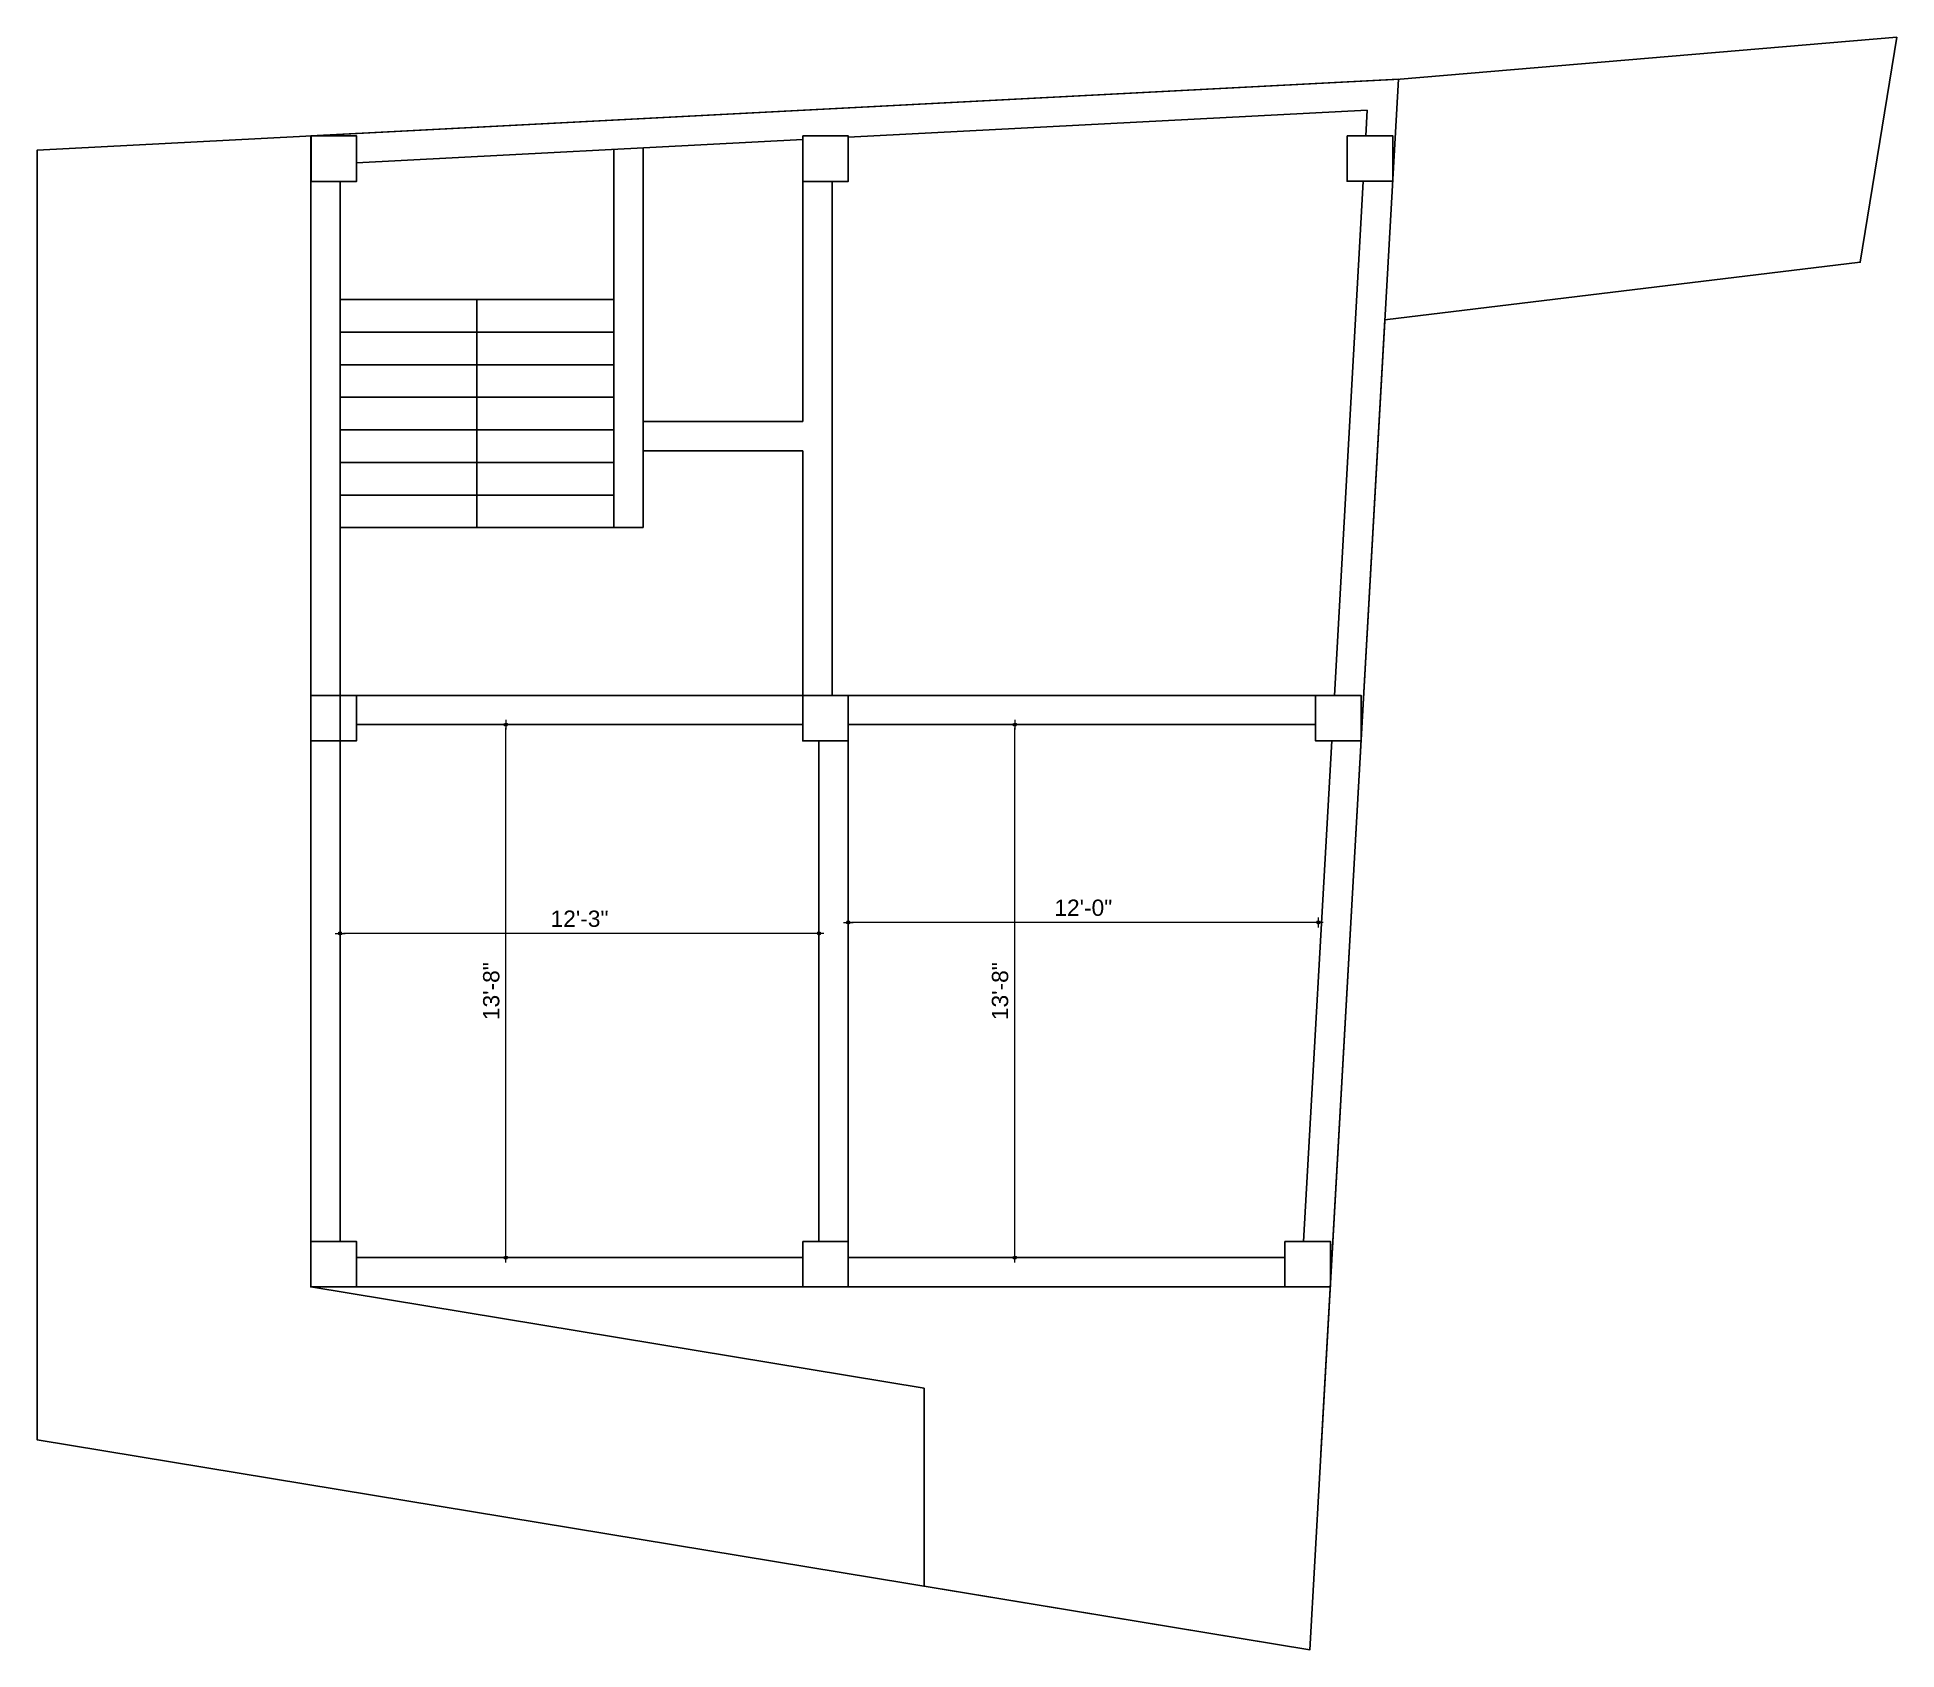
# Model space of a CAD drawing. Header units: inches. Extents: x 21707 to 40312, y -16538 to -7342.
# Drawn here: x 30387 to 30958, y -12748 to -12253 of the extents above; entities that cross this region are included whole.
import ezdxf

# ---------------------------------------------------------------- set-up
doc = ezdxf.new("R2010")
doc.units = ezdxf.units.IN
doc.header["$LTSCALE"] = 0.5
doc.header["$MEASUREMENT"] = 0
doc.header["$PDMODE"] = 66
doc.layers.add('hatch', color=9, linetype='Continuous', lineweight=0)
doc.layers.add('Toilet', color=7, linetype='Continuous', lineweight=25)
doc.styles.get("Standard").update_dxf_attribs({"font": 'arial.ttf'})
doc.dimstyles.new('S8', dxfattribs={"dimtxt": 5, "dimasz": 1, "dimexe": 6, "dimexo": 18, "dimgap": 1.9375, "dimtad": 1, "dimdec": 0, "dimzin": 3, "dimdsep": 46, "dimlunit": 4, "dimtxsty": 'Standard', "dimblk": 'dot 2', "dimcen": 12, "dimse1": 1, "dimse2": 1, "dimclrd": 1, "dimclre": 1, "dimclrt": 256, "dimadec": 0, "dimazin": 0, "dimtfac": 0.75, "dimtdec": 0, "dimtix": 1, "dimtmove": 1, "dimatfit": 3, "dimldrblk": 'DOT', "dimfxl": 1, "dimtolj": 1, "dimtzin": 0, "dimlwd": 9, "dimlwe": 9, "dimarcsym": 0})

msp = doc.modelspace()

# ---------------------------------------------------------------- blocks, each defined once
blk = doc.blocks.new('dot1')
at = {"layer": 'hatch'}
h = blk.add_hatch(color=256, dxfattribs=at)
edge = h.paths.add_edge_path()
edge.add_arc((0, 0), 1, 0, 360)
for p, q in [((3, 0), (-3, 0)), ((0, 3), (0, -3))]:
    blk.add_line(p, q, dxfattribs=at)
blk.add_circle((0, 0), 1, dxfattribs=at)
blk = doc.blocks.new('dot 2')
at = {"layer": 'hatch', "xscale": 0.5, "yscale": 0.5, "zscale": 0.5}
blk.add_blockref('dot1', (0, 0), dxfattribs=at)
blk = doc.blocks.new('*D933')
at = {"layer": 'Defpoints', "color": 0, "transparency": 16777216}
for p in [(30636.26, -12525.07), (30636.26, -12546.16), (30780.56, -12542.68)]:
    blk.add_point(p, dxfattribs=at)
at = {"layer": 'Toilet', "color": 1, "lineweight": 9, "transparency": 16777216}
blk.add_line((30779.56, -12525.07), (30637.26, -12525.07), dxfattribs=at)
at = {"layer": 'Toilet', "color": 1, "lineweight": 9, "transparency": 16777216, "rotation": 180}
blk.add_blockref('dot 2', (30636.26, -12525.07), dxfattribs=at)
at = {"layer": 'Toilet', "color": 1, "lineweight": 9, "transparency": 16777216}
blk.add_blockref('dot 2', (30780.56, -12525.07), dxfattribs=at)
at = {"layer": 'Toilet', "transparency": 16777216, "insert": (30708.41, -12520.58), "char_height": 5, "attachment_point": 5}
blk.add_mtext('\\A1;12\'-0"', dxfattribs=at)
blk = doc.blocks.new('_Dot')
at = {"color": 0, "linetype": 'ByBlock', "lineweight": -2}
blk.add_line((-0.5, 0), (-1, 0), dxfattribs=at)
at = {"color": 0, "linetype": 'ByBlock', "const_width": 0.5}
blk.add_lwpolyline([(-0.25, 0, 1), (0.25, 0, 1)], format="xyb", close=True, dxfattribs=at)
blk = doc.blocks.new('*D934')
at = {"layer": 'Defpoints', "color": 0, "transparency": 16777216}
for p in [(30480.26, -12528.44), (30480.26, -12546.16), (30627.26, -12546.16)]:
    blk.add_point(p, dxfattribs=at)
at = {"layer": 'Toilet', "color": 1, "lineweight": 9, "transparency": 16777216}
blk.add_line((30626.26, -12528.44), (30481.26, -12528.44), dxfattribs=at)
at = {"layer": 'Toilet', "color": 1, "lineweight": 9, "transparency": 16777216, "rotation": 180}
blk.add_blockref('dot 2', (30480.26, -12528.44), dxfattribs=at)
at = {"layer": 'Toilet', "color": 1, "lineweight": 9, "transparency": 16777216}
blk.add_blockref('dot 2', (30627.26, -12528.44), dxfattribs=at)
at = {"layer": 'Toilet', "transparency": 16777216, "insert": (30553.76, -12523.95), "char_height": 5, "attachment_point": 5}
blk.add_mtext('\\A1;12\'-3"', dxfattribs=at)
blk = doc.blocks.new('*D936')
at = {"layer": 'Defpoints', "color": 0, "transparency": 16777216}
for p in [(30687.37, -12464.34), (30703.26, -12464.34), (30703.26, -12627.98)]:
    blk.add_point(p, dxfattribs=at)
at = {"layer": 'Toilet', "color": 1, "lineweight": 9, "transparency": 16777216}
blk.add_line((30687.37, -12626.98), (30687.37, -12465.34), dxfattribs=at)
for p, rotation in [((30687.37, -12464.34), 90), ((30687.37, -12627.98), 270)]:
    blk.add_blockref('dot 2', p, dxfattribs=dict(at, rotation=rotation))
at = {"layer": 'Toilet', "transparency": 16777216, "insert": (30682.87, -12546.16), "char_height": 5, "attachment_point": 5, "rotation": 90}
blk.add_mtext('\\A1;13\'-8"', dxfattribs=at)

# ---------------------------------------------------------------- dimensions: what is measured, and where the dimension line sits
at = {"layer": 'Toilet'}
msp.add_linear_dim(base=(30531.11, -12464.34), p1=(30553.76, -12627.98), p2=(30553.76, -12464.34), angle=90, dimstyle='S8', override={"dimfxl": 2, "dimfxlon": 1, "dimarcsym": 1}, dxfattribs=at).render()
dim = msp.add_linear_dim(base=(30687.37, -12464.34), p1=(30703.26, -12627.98), p2=(30703.26, -12464.34), angle=90, dimstyle='S8', override={"dimfxl": 2, "dimfxlon": 1, "dimarcsym": 1}, dxfattribs=at)
dim.commit()
dim.dimension.update_dxf_attribs({"geometry": '*D936', "text_midpoint": (30682.87, -12546.16)})
for base, p1, p2, picture, middle in [((30636.26, -12525.07), (30780.56, -12542.68), (30636.26, -12546.16), '*D933', (30708.41, -12520.58)), ((30480.26, -12528.44), (30627.26, -12546.16), (30480.26, -12546.16), '*D934', (30553.76, -12523.95))]:
    dim = msp.add_linear_dim(base=base, p1=p1, p2=p2, dimstyle='S8', override={"dimfxl": 2, "dimfxlon": 1, "dimarcsym": 1}, dxfattribs=at)
    dim.commit()
    dim.dimension.update_dxf_attribs({"geometry": picture, "text_midpoint": middle})

# ---------------------------------------------------------------- linework, layer by layer
at = {"layer": 'Toilet'}
for p, q in [((30471.26, -12283.56), (30805.15, -12266.21)), ((30781.37, -12688.13), (30805.15, -12266.21)), ((30795.6, -12275.71), (30636.26, -12284)), ((30795.16, -12283.56), (30795.6, -12275.71)), ((30471.26, -12283.56), (30471.26, -12469.34)), ((30622.26, -12284.73), (30485.33, -12291.84)), ((30564.26, -12287.74), (30564.26, -12403.84)), ((30573.26, -12287.27), (30573.26, -12403.84)), ((30573.26, -12287.27), (30573.26, -12371.27)), ((30480.26, -12297.56), (30480.26, -12622.98)), ((30480.26, -12297.56), (30480.26, -12622.98)), ((30622.26, -12297.56), (30622.26, -12371.27)), ((30631.26, -12297.56), (30631.26, -12455.34)), ((30785.48, -12455.34), (30794.37, -12297.56)), ((30480.26, -12333.84), (30522.26, -12333.84)), ((30480.26, -12333.84), (30522.26, -12333.84)), ((30522.26, -12333.84), (30522.26, -12403.84)), ((30564.26, -12333.84), (30522.26, -12333.84)), ((30564.26, -12333.84), (30522.26, -12333.84)), ((30480.26, -12343.84), (30522.26, -12343.84)), ((30480.26, -12343.84), (30522.26, -12343.84)), ((30564.26, -12343.84), (30522.26, -12343.84)), ((30564.26, -12343.84), (30522.26, -12343.84)), ((30480.26, -12353.84), (30522.26, -12353.84)), ((30480.26, -12353.84), (30522.26, -12353.84)), ((30564.26, -12353.84), (30522.26, -12353.84)), ((30564.26, -12353.84), (30522.26, -12353.84)), ((30480.26, -12363.84), (30522.26, -12363.84)), ((30480.26, -12363.84), (30522.26, -12363.84)), ((30564.26, -12363.84), (30522.26, -12363.84)), ((30564.26, -12363.84), (30522.26, -12363.84)), ((30480.26, -12373.84), (30522.26, -12373.84)), ((30480.26, -12373.84), (30522.26, -12373.84)), ((30564.26, -12373.84), (30522.26, -12373.84)), ((30564.26, -12373.84), (30522.26, -12373.84)), ((30573.26, -12371.27), (30622.26, -12371.27)), ((30573.26, -12380.27), (30622.26, -12380.27)), ((30622.26, -12380.27), (30622.26, -12455.34)), ((30480.26, -12383.84), (30522.26, -12383.84)), ((30480.26, -12383.84), (30522.26, -12383.84)), ((30564.26, -12383.84), (30522.26, -12383.84)), ((30564.26, -12383.84), (30522.26, -12383.84)), ((30480.26, -12393.84), (30522.26, -12393.84)), ((30480.26, -12393.84), (30522.26, -12393.84)), ((30564.26, -12393.84), (30522.26, -12393.84)), ((30564.26, -12393.84), (30522.26, -12393.84)), ((30480.26, -12403.84), (30522.26, -12403.84)), ((30480.26, -12403.84), (30522.26, -12403.84)), ((30564.26, -12403.84), (30522.26, -12403.84)), ((30564.26, -12403.84), (30522.26, -12403.84)), ((30564.26, -12403.84), (30573.26, -12403.84)), ((30485.26, -12455.34), (30622.26, -12455.34)), ((30636.26, -12455.34), (30779.7, -12455.34)), ((30485.26, -12464.34), (30622.26, -12464.34)), ((30636.26, -12464.34), (30779.7, -12464.34)), ((30627.26, -12469.34), (30627.26, -12622.98)), ((30636.26, -12469.34), (30636.26, -12622.98)), ((30776.03, -12622.98), (30784.69, -12469.34)), ((30485.26, -12627.98), (30622.26, -12627.98)), ((30636.26, -12627.98), (30770.26, -12627.98)), ((30471.26, -12636.98), (30659.58, -12668.04)), ((30471.26, -12636.98), (30784.26, -12636.98)), ((30659.58, -12728.85), (30659.58, -12668.04)), ((30777.98, -12748.38), (30659.58, -12728.85))]:
    msp.add_line(p, q, dxfattribs=at)
for points in [[(30800.99, -12340.03), (30946.93, -12322.37), (30958.15, -12253.27), (30805.69, -12266.18), (30387.26, -12287.93), (30387.26, -12683.93), (30777.98, -12748.38)], [(30471.33, -12283.56), (30485.33, -12283.56), (30485.33, -12297.56), (30471.33, -12297.56)], [(30622.26, -12283.56), (30636.26, -12283.56), (30636.26, -12297.56), (30622.26, -12297.56)], [(30789.39, -12283.51), (30803.39, -12283.51), (30803.39, -12297.51), (30789.39, -12297.51)], [(30471.26, -12455.34), (30485.26, -12455.34), (30485.26, -12469.34), (30471.26, -12469.34)], [(30622.26, -12455.34), (30636.26, -12455.34), (30636.26, -12469.34), (30622.26, -12469.34)], [(30779.7, -12455.34), (30793.7, -12455.34), (30793.7, -12469.34), (30779.7, -12469.34)], [(30471.26, -12622.98), (30485.26, -12622.98), (30485.26, -12636.98), (30471.26, -12636.98)], [(30622.26, -12622.98), (30636.26, -12622.98), (30636.26, -12636.98), (30622.26, -12636.98)], [(30770.26, -12622.98), (30784.26, -12622.98), (30784.26, -12636.98), (30770.26, -12636.98)]]:
    msp.add_lwpolyline(points, close=True, dxfattribs=at)
for points in [[(30781.37, -12688.13), (30805.15, -12266.21), (30471.26, -12283.56)], [(30471.26, -12283.56), (30471.26, -12636.98), (30659.58, -12668.04)]]:
    msp.add_lwpolyline(points, dxfattribs=at)

msp.set_redraw_order([(e.dxf.handle, doc.entitydb.next_handle()) for e in msp.query("TEXT MTEXT ATTDEF DIMENSION ARC_DIMENSION")])  # texts and dimensions are drawn at this point

doc.saveas('drawing.dxf')
